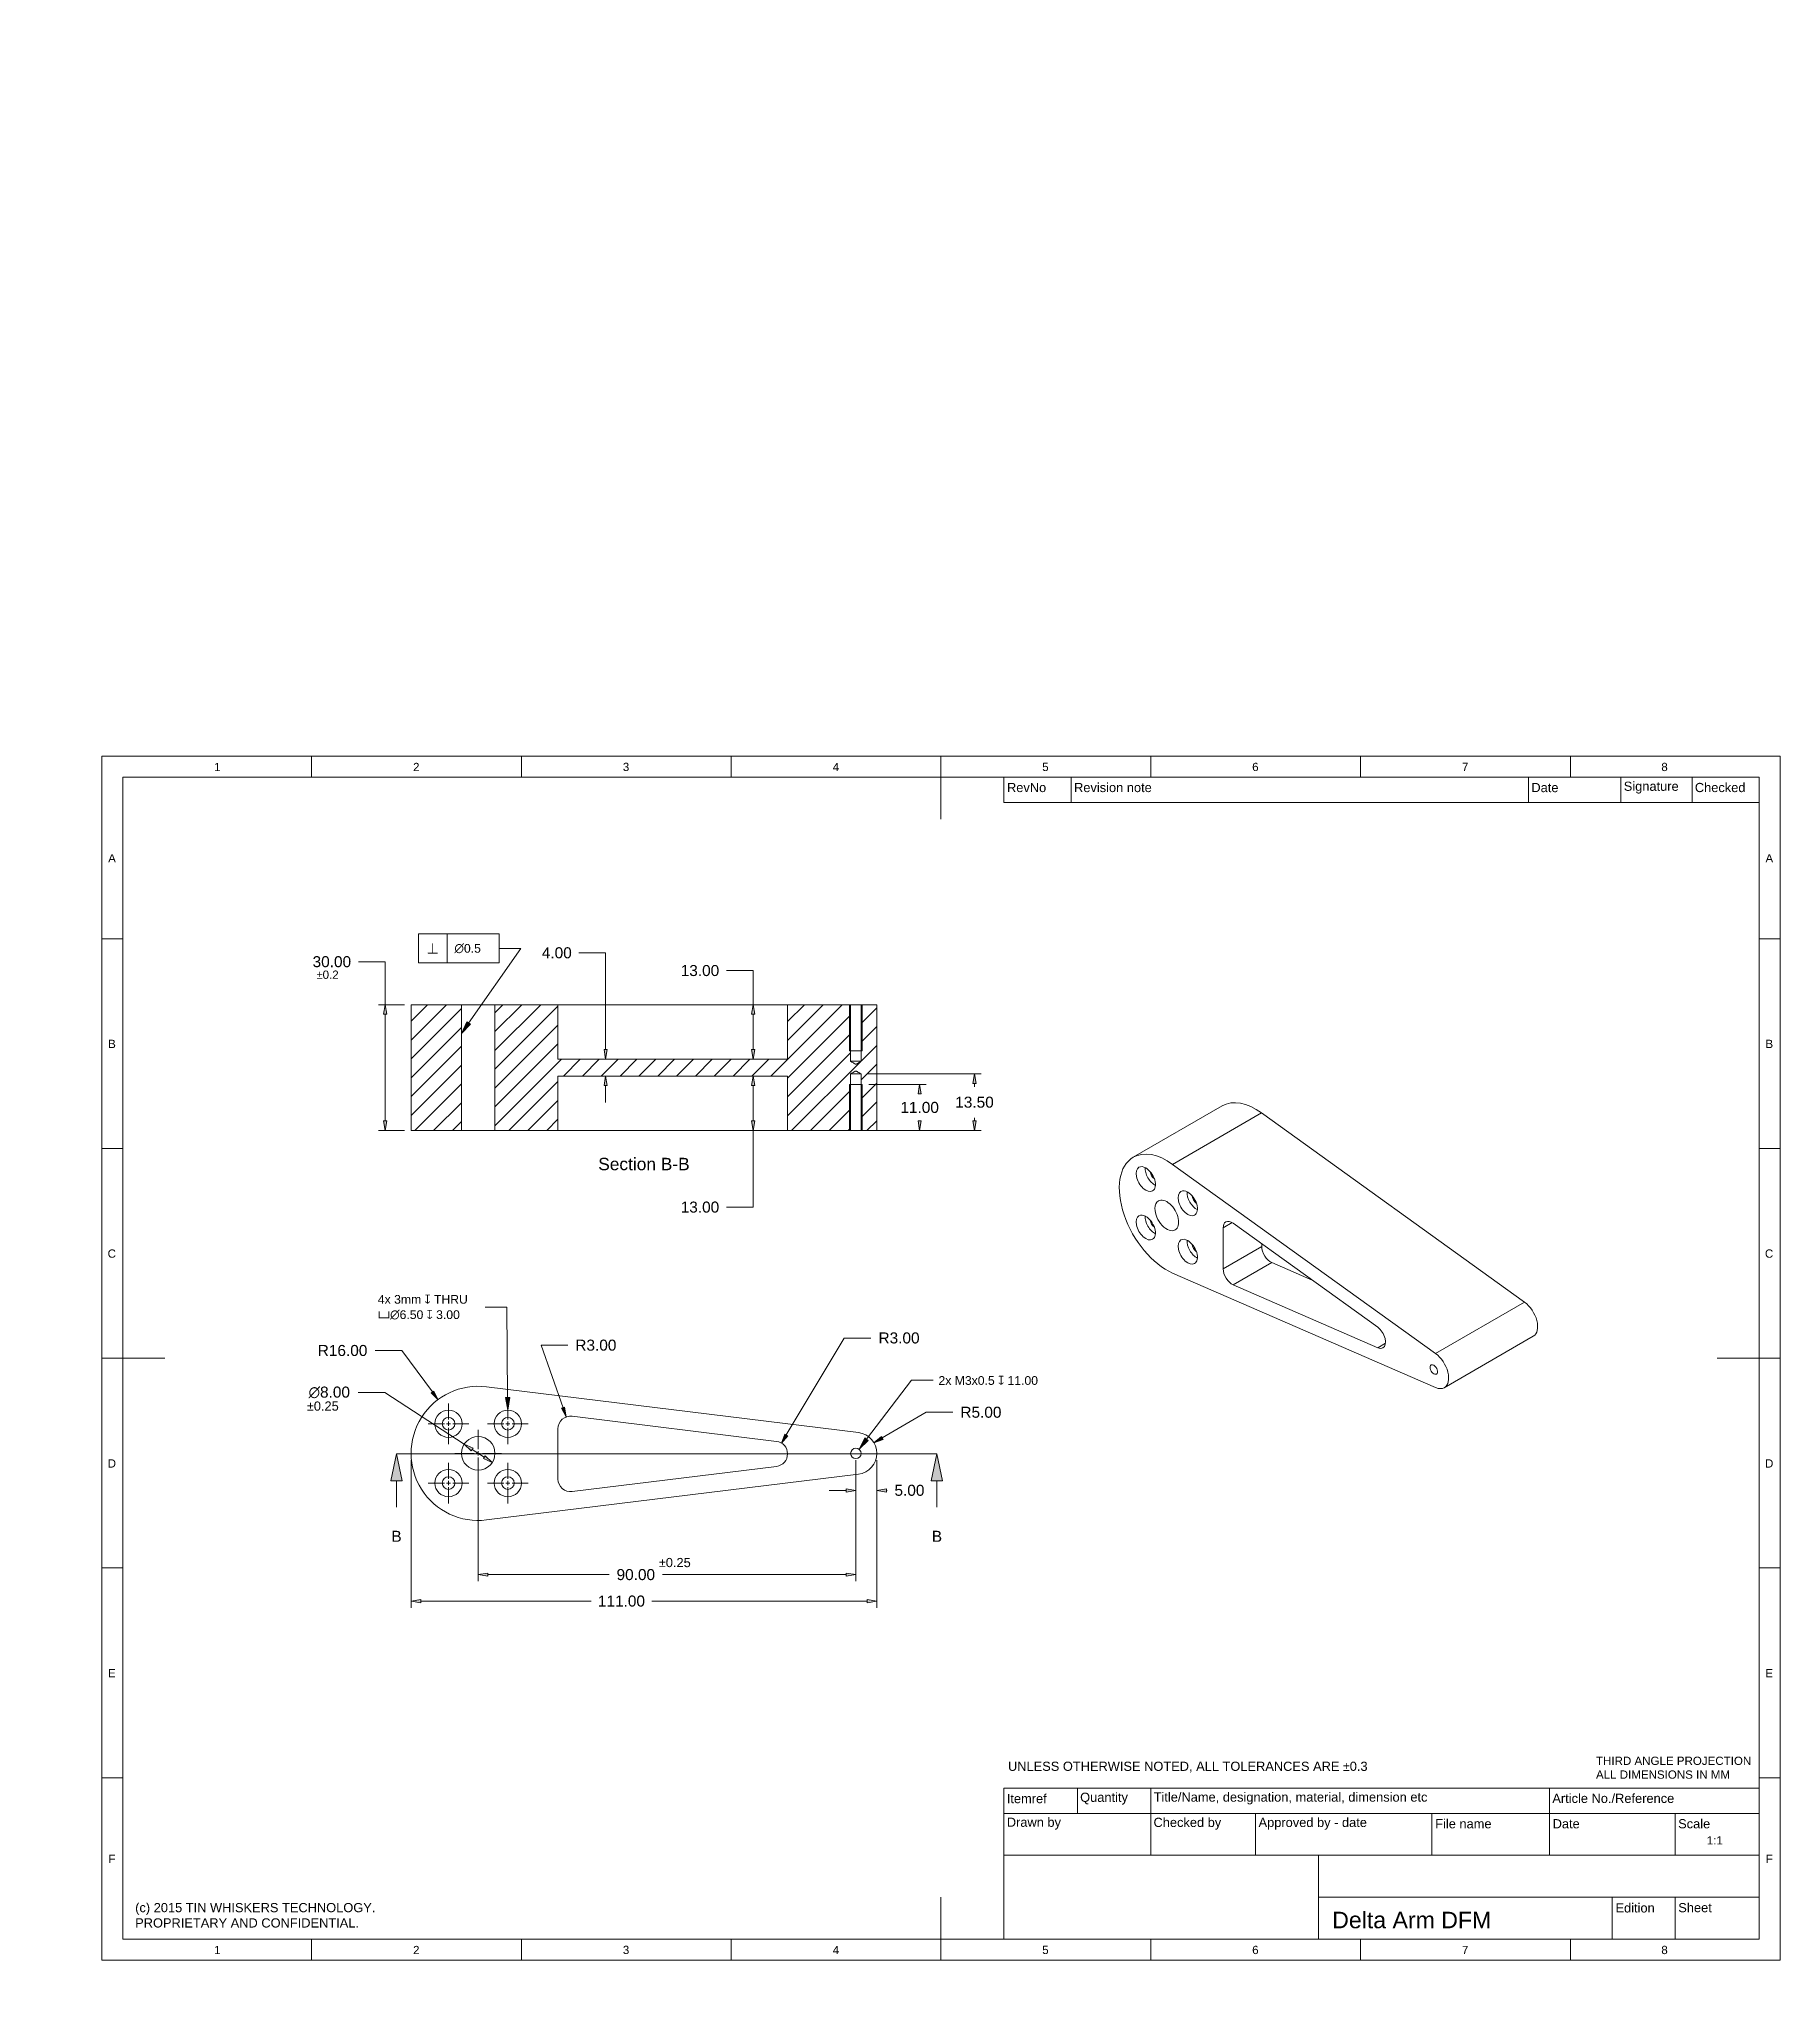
# Model space of a CAD drawing. Header units: millimetres. Extents: x 0 to 415, y 0 to 463.
import ezdxf

# ---------------------------------------------------------------- set-up
doc = ezdxf.new("R2010")
doc.units = ezdxf.units.MM
for name, color, linetype, lineweight in [('CENTER', 204, 'Continuous', 0), ('CONTINUOUS', 7, 'Continuous', 0), ('DIMENSIONS', 8, 'Continuous', 0), ('TANGENT EDGES', 7, 'Continuous', 0), ('VISIBLE', 7, 'Continuous', 0)]:
    doc.layers.add(name, color=color, linetype=linetype, lineweight=lineweight)
doc.dimstyles.new('ISO-25', dxfattribs={"dimtxt": 2.5, "dimasz": 2.5, "dimexe": 1.25, "dimexo": 0.625, "dimtad": 1, "dimtxsty": 'Standard', "dimcen": 2.5, "dimadec": 0, "dimazin": 0, "dimtfac": 1, "dimtmove": 0, "dimatfit": 3, "dimfxl": 1, "dimarcsym": 0})

msp = doc.modelspace()

# ---------------------------------------------------------------- texts
at = {"layer": 'CONTINUOUS'}
for s, insert, char_height, attachment_point in [('{\\fArial|b0|i0|c0|p0;\\C7;Section B-B}{\\fArial|b0|i0|c0|p0;\\C7;}', (144.211, 194.763), 2.9548, 5), ('{\\fAlibre Symbols|b0|i0|c0|p0;\\C7;`}{\\fArial|b0|i0|c0|p0;\\C7;0.25}{\\fArial|b0|i0|c0|p0;\\C7;}', (147.811, 100.883), 2.18874, 1), ('{\\fArial|b0|i0|c0|p0;\\C7;UNLESS OTHERWISE NOTED, ALL TOLERANCES ARE }{\\fAlibre Symbols|b0|i0|c0|p0;\\C7;`}{\\fArial|b0|i0|c0|p0;\\C7;0.3}{\\fArial|b0|i0|c0|p0;\\C7;}', (230.972, 52.317), 2.188737, 1), ('{\\fArial|b0|i0|c0|p0;\\C7;(c) 2015 TIN WHISKERS TECHNOLOGY.  }{\\fArial|b0|i0|c0|p0;\\C7;\\P}{\\fArial|b0|i0|c0|p0;\\C7;PROPRIETARY AND CONFIDENTIAL.  }{\\fArial|b0|i0|c0|p0;\\C7;}', (22.955, 18.626), 2.18874, 1)]:
    msp.add_mtext(s, dxfattribs=dict(at, insert=insert, char_height=char_height, attachment_point=attachment_point))
at = {"layer": 'DIMENSIONS'}
for s, insert, char_height, attachment_point in [('{\\Fgdt;{\\fAlibre Symbols|b0|i0|c0|p0;\\C8;b}{\\fAlibre Symbols|b0|i0|c0|p0;\\C7;}}', (93.882, 246.178), 2.45605, 5), ('{\\fAlibre Symbols|b0|i0|c0|p0;\\C8;n}{\\fArial|b0|i0|c0|p0;\\C8;\\H0.95x;0.5}{\\fMicrosoft Sans Serif|b0|i0|c0|p0;\\C7;\\H0.85x;}', (99.041, 246.178), 2.188737, 4), ('{\\fAlibre Symbols|b0|i0|c0|p0;\\C7;`}{\\fArial|b0|i0|c0|p0;\\C7;0.2}{\\fArial|b0|i0|c0|p0;\\C7;}', (66.184, 240.901), 1.96986, 1), ('{\\fArial|b0|i0|c0|p0;\\C8;4x 3mm }{\\fAlibre Symbols|b0|i0|c0|p0;\\C8;\\H1.052632x;x}{\\fArial|b0|i0|c0|p0;\\C8; THRU}{\\fArial|b0|i0|c0|p0;\\C8;\\P}{\\fAlibre Symbols|b0|i0|c0|p0;\\C8;\\H1.052632x;vn}{\\fArial|b0|i0|c0|p0;\\C8;6.50 }{\\fAlibre Symbols|b0|i0|c0|p0;\\C8;\\H1.052632x;x}{\\fArial|b0|i0|c0|p0;\\C8; 3.00}{\\fMicrosoft Sans Serif|b0|i0|c0|p0;\\C7;\\H0.8947368x;}', (80.793, 160.684), 2.0793, 4), ('{\\fArial|b0|i0|c0|p0;\\C8;2x M3x0.5 }{\\fAlibre Symbols|b0|i0|c0|p0;\\C8;\\H1.052632x;x}{\\fArial|b0|i0|c0|p0;\\C8; 11.00}{\\fMicrosoft Sans Serif|b0|i0|c0|p0;\\C7;\\H0.8947368x;}', (214.41, 143.224), 2.0793, 4), ('{\\fAlibre Symbols|b0|i0|c0|p0;\\C7;`}{\\fArial|b0|i0|c0|p0;\\C7;0.25}{\\fArial|b0|i0|c0|p0;\\C7;}', (63.924, 138.182), 2.18874, 1), ('{\\fArial|b0|i0|c0|p0;\\C8;B}{\\fArial|b0|i0|c0|p0;\\C7;}', (85.248, 106.042), 2.62648, 5), ('{\\fArial|b0|i0|c0|p0;\\C8;B}{\\fArial|b0|i0|c0|p0;\\C7;}', (214.04, 106.042), 2.62648, 5)]:
    msp.add_mtext(s, dxfattribs=dict(at, insert=insert, char_height=char_height, attachment_point=attachment_point))

# ---------------------------------------------------------------- blocks, each defined once
blk = doc.blocks.new('D1')
h = blk.add_hatch(color=8)
h.paths.add_polyline_path([(107, 96.52), (104.71, 96.9), (107, 97.28)], flags=0)
h.paths.add_polyline_path([(192.43, 97.28), (194.71, 96.9), (192.43, 96.52)], flags=0)
at = {"layer": 'DIMENSIONS'}
for p, q in [((104.71, 124.22), (104.71, 95.31)), ((194.71, 124.22), (194.71, 95.31)), ((107, 96.9), (135.92, 96.9)), ((192.43, 96.9), (148.62, 96.9))]:
    blk.add_line(p, q, dxfattribs=at)
for points in [[(104.71, 96.9), (107, 97.28), (107, 96.52), (104.71, 96.9)], [(194.71, 96.9), (192.43, 96.52), (192.43, 97.28), (194.71, 96.9)]]:
    blk.add_lwpolyline(points, dxfattribs=at)
at = {"layer": 'DIMENSIONS', "insert": (142.27, 96.9), "char_height": 2.6265, "attachment_point": 5}
for s in ['{\\fArial|b0|i0|c0|p0;90.00}{\\fArial|b0|i0|c0|p0;}', '{\\fArial|b0|i0|c0|p0;}', '{\\fArial|b0|i0|c0|p0;}']:
    blk.add_mtext(s, dxfattribs=at)
blk = doc.blocks.new('D2')
blk.add_hatch(color=8).paths.add_polyline_path([(94.14, 140.67), (95.2, 138.61), (93.53, 140.21)], flags=0)
at = {"layer": 'DIMENSIONS'}
for p, q in [((80.15, 150.32), (86.5, 150.32)), ((93.84, 140.44), (86.5, 150.32)), ((104.71, 125.81), (104.71, 125.81))]:
    blk.add_line(p, q, dxfattribs=at)
for points in [[(95.2, 138.61), (93.53, 140.21), (94.14, 140.67), (95.2, 138.61)], [(104.71, 125.81), (104.71, 125.81), (104.71, 125.81), (104.71, 125.81), (104.71, 125.81)]]:
    blk.add_lwpolyline(points, dxfattribs=at)
at = {"layer": 'DIMENSIONS', "insert": (72.38, 150.32), "char_height": 2.6265, "attachment_point": 5}
for s in ['{\\fArial|b0|i0|c0|p0;R16.00}{\\fArial|b0|i0|c0|p0;}', '{\\fArial|b0|i0|c0|p0;}', '{\\fArial|b0|i0|c0|p0;}']:
    blk.add_mtext(s, dxfattribs=at)
blk = doc.blocks.new('D3')
h = blk.add_hatch(color=8)
h.paths.add_polyline_path([(202, 116.6), (199.71, 116.99), (202, 117.37)], flags=0)
h.paths.add_polyline_path([(192.43, 117.37), (194.71, 116.99), (192.43, 116.6)], flags=0)
at = {"layer": 'DIMENSIONS'}
for p, q in [((194.71, 124.22), (194.71, 115.4)), ((199.71, 124.22), (199.71, 115.4)), ((192.43, 116.99), (188.36, 116.99)), ((202, 116.99), (202.2, 116.99)), ((202.2, 116.99), (202.2, 116.99))]:
    blk.add_line(p, q, dxfattribs=at)
for points in [[(194.71, 116.99), (192.43, 116.6), (192.43, 117.37), (194.71, 116.99)], [(199.71, 116.99), (202, 117.37), (202, 116.6), (199.71, 116.99)]]:
    blk.add_lwpolyline(points, dxfattribs=at)
at = {"layer": 'DIMENSIONS', "insert": (207.49, 116.99), "char_height": 2.6265, "attachment_point": 5}
for s in ['{\\fArial|b0|i0|c0|p0;5.00}{\\fArial|b0|i0|c0|p0;}', '{\\fArial|b0|i0|c0|p0;}', '{\\fArial|b0|i0|c0|p0;}']:
    blk.add_mtext(s, dxfattribs=at)
blk = doc.blocks.new('D4')
h = blk.add_hatch(color=8)
h.paths.add_polyline_path([(103.07, 126.42), (101.36, 127.99), (103.48, 127.06)], flags=0)
h.paths.add_polyline_path([(106.36, 125.19), (108.06, 123.62), (105.94, 124.55)], flags=0)
at = {"layer": 'DIMENSIONS'}
for p, q in [((76.1, 140.33), (82.45, 140.33)), ((101.36, 127.99), (82.45, 140.33)), ((106.15, 124.87), (103.28, 126.74)), ((104.71, 125.81), (104.71, 125.81))]:
    blk.add_line(p, q, dxfattribs=at)
for points in [[(101.36, 127.99), (103.48, 127.06), (103.07, 126.42), (101.36, 127.99)], [(104.71, 125.81), (104.71, 125.81), (104.71, 125.81), (104.71, 125.81), (104.71, 125.81)], [(108.06, 123.62), (105.94, 124.55), (106.36, 125.19), (108.06, 123.62)]]:
    blk.add_lwpolyline(points, dxfattribs=at)
at = {"layer": 'DIMENSIONS', "insert": (69.22, 140.33), "char_height": 2.6265, "attachment_point": 5}
for s in ['{\\fAlibre Symbols|b0|i0|c0|p0;n}{\\fArial|b0|i0|c0|p0;8.00}{\\fArial|b0|i0|c0|p0;}', '{\\fArial|b0|i0|c0|p0;}', '{\\fArial|b0|i0|c0|p0;}']:
    blk.add_mtext(s, dxfattribs=at)
blk = doc.blocks.new('D5')
blk.add_hatch(color=8).paths.add_polyline_path([(125.31, 136.8), (125.71, 134.52), (124.6, 136.55)], flags=0)
at = {"layer": 'DIMENSIONS'}
for p, q in [((126.05, 151.59), (119.7, 151.59)), ((124.96, 136.67), (119.7, 151.59)), ((104.71, 125.81), (104.71, 125.81))]:
    blk.add_line(p, q, dxfattribs=at)
for points in [[(125.71, 134.52), (124.6, 136.55), (125.31, 136.8), (125.71, 134.52)], [(104.71, 125.81), (104.71, 125.81), (104.71, 125.81), (104.71, 125.81), (104.71, 125.81)]]:
    blk.add_lwpolyline(points, dxfattribs=at)
at = {"layer": 'DIMENSIONS', "insert": (132.75, 151.59), "char_height": 2.6265, "attachment_point": 5}
for s in ['{\\fArial|b0|i0|c0|p0;R3.00}{\\fArial|b0|i0|c0|p0;}', '{\\fArial|b0|i0|c0|p0;}', '{\\fArial|b0|i0|c0|p0;}']:
    blk.add_mtext(s, dxfattribs=at)
blk = doc.blocks.new('D6')
blk.add_hatch(color=8).paths.add_polyline_path([(178.47, 130.03), (176.97, 128.26), (177.82, 130.42)], flags=0)
at = {"layer": 'DIMENSIONS'}
for p, q in [((178.14, 130.22), (191.95, 153.31)), ((198.3, 153.31), (191.95, 153.31)), ((104.71, 125.81), (104.71, 125.81))]:
    blk.add_line(p, q, dxfattribs=at)
for points in [[(176.97, 128.26), (177.82, 130.42), (178.47, 130.03), (176.97, 128.26)], [(104.71, 125.81), (104.71, 125.81), (104.71, 125.81), (104.71, 125.81), (104.71, 125.81)]]:
    blk.add_lwpolyline(points, dxfattribs=at)
at = {"layer": 'DIMENSIONS', "insert": (205.01, 153.31), "char_height": 2.6265, "attachment_point": 5}
for s in ['{\\fArial|b0|i0|c0|p0;R3.00}{\\fArial|b0|i0|c0|p0;}', '{\\fArial|b0|i0|c0|p0;}', '{\\fArial|b0|i0|c0|p0;}']:
    blk.add_mtext(s, dxfattribs=at)
blk = doc.blocks.new('D7')
h = blk.add_hatch(color=8)
h.paths.add_polyline_path([(91, 90.21), (88.71, 90.59), (91, 90.97)], flags=0)
h.paths.add_polyline_path([(197.43, 90.97), (199.71, 90.59), (197.43, 90.21)], flags=0)
at = {"layer": 'DIMENSIONS'}
for p, q in [((88.71, 124.22), (88.71, 89)), ((199.71, 124.22), (199.71, 89)), ((91, 90.59), (131.62, 90.59)), ((197.43, 90.59), (146.08, 90.59))]:
    blk.add_line(p, q, dxfattribs=at)
for points in [[(88.71, 90.59), (91, 90.97), (91, 90.21), (88.71, 90.59)], [(199.71, 90.59), (197.43, 90.21), (197.43, 90.97), (199.71, 90.59)]]:
    blk.add_lwpolyline(points, dxfattribs=at)
at = {"layer": 'DIMENSIONS', "insert": (138.85, 90.59), "char_height": 2.6265, "attachment_point": 5}
for s in ['{\\fArial|b0|i0|c0|p0;111.00}{\\fArial|b0|i0|c0|p0;}', '{\\fArial|b0|i0|c0|p0;}', '{\\fArial|b0|i0|c0|p0;}']:
    blk.add_mtext(s, dxfattribs=at)
blk = doc.blocks.new('D8')
blk.add_hatch(color=8).paths.add_polyline_path([(201.19, 129.15), (199.02, 128.33), (200.81, 129.81)], flags=0)
at = {"layer": 'DIMENSIONS'}
for p, q in [((201, 129.48), (211.47, 135.6)), ((217.82, 135.6), (211.47, 135.6)), ((104.71, 125.81), (104.71, 125.81))]:
    blk.add_line(p, q, dxfattribs=at)
for points in [[(199.02, 128.33), (200.81, 129.81), (201.19, 129.15), (199.02, 128.33)], [(104.71, 125.81), (104.71, 125.81), (104.71, 125.81), (104.71, 125.81), (104.71, 125.81)]]:
    blk.add_lwpolyline(points, dxfattribs=at)
at = {"layer": 'DIMENSIONS', "insert": (224.52, 135.6), "char_height": 2.6265, "attachment_point": 5}
for s in ['{\\fArial|b0|i0|c0|p0;R5.00}{\\fArial|b0|i0|c0|p0;}', '{\\fArial|b0|i0|c0|p0;}', '{\\fArial|b0|i0|c0|p0;}']:
    blk.add_mtext(s, dxfattribs=at)
blk = doc.blocks.new('D9')
h = blk.add_hatch(color=8)
h.paths.add_polyline_path([(82.91, 205.05), (82.53, 202.76), (82.15, 205.05)], flags=0)
h.paths.add_polyline_path([(82.15, 230.48), (82.53, 232.76), (82.91, 230.48)], flags=0)
at = {"layer": 'DIMENSIONS'}
for p, q in [((82.53, 243), (76.18, 243)), ((82.53, 232.76), (82.53, 243)), ((87.12, 232.76), (80.94, 232.76)), ((82.53, 205.05), (82.53, 230.48)), ((87.12, 202.76), (80.94, 202.76))]:
    blk.add_line(p, q, dxfattribs=at)
for points in [[(82.53, 232.76), (82.91, 230.48), (82.15, 230.48), (82.53, 232.76)], [(82.53, 202.76), (82.15, 205.05), (82.91, 205.05), (82.53, 202.76)]]:
    blk.add_lwpolyline(points, dxfattribs=at)
at = {"layer": 'DIMENSIONS', "insert": (69.83, 243), "char_height": 2.6265, "attachment_point": 5}
for s in ['{\\fArial|b0|i0|c0|p0;30.00}{\\fArial|b0|i0|c0|p0;}', '{\\fArial|b0|i0|c0|p0;}', '{\\fArial|b0|i0|c0|p0;}']:
    blk.add_mtext(s, dxfattribs=at)
blk = doc.blocks.new('D10')
h = blk.add_hatch(color=8)
h.paths.add_polyline_path([(169.88, 230.48), (170.26, 232.76), (170.64, 230.48)], flags=0)
h.paths.add_polyline_path([(170.64, 222.05), (170.26, 219.76), (169.88, 222.05)], flags=0)
at = {"layer": 'DIMENSIONS'}
for p, q in [((170.26, 240.89), (163.91, 240.89)), ((170.26, 232.76), (170.26, 240.89)), ((174.21, 232.76), (168.67, 232.76)), ((170.26, 222.05), (170.26, 230.48)), ((176.85, 219.76), (168.67, 219.76))]:
    blk.add_line(p, q, dxfattribs=at)
for points in [[(170.26, 232.76), (170.64, 230.48), (169.88, 230.48), (170.26, 232.76)], [(170.26, 219.76), (169.88, 222.05), (170.64, 222.05), (170.26, 219.76)]]:
    blk.add_lwpolyline(points, dxfattribs=at)
at = {"layer": 'DIMENSIONS', "insert": (157.56, 240.89), "char_height": 2.6265, "attachment_point": 5}
for s in ['{\\fArial|b0|i0|c0|p0;13.00}{\\fArial|b0|i0|c0|p0;}', '{\\fArial|b0|i0|c0|p0;}', '{\\fArial|b0|i0|c0|p0;}']:
    blk.add_mtext(s, dxfattribs=at)
blk = doc.blocks.new('D11')
h = blk.add_hatch(color=8)
h.paths.add_polyline_path([(135.46, 222.05), (135.08, 219.76), (134.7, 222.05)], flags=0)
h.paths.add_polyline_path([(134.7, 213.48), (135.08, 215.76), (135.46, 213.48)], flags=0)
at = {"layer": 'DIMENSIONS'}
for p, q in [((135.08, 245.12), (128.73, 245.12)), ((135.08, 222.05), (135.08, 245.12)), ((125.3, 219.76), (136.67, 219.76)), ((125.3, 215.76), (136.67, 215.76)), ((135.08, 213.48), (135.08, 209.41))]:
    blk.add_line(p, q, dxfattribs=at)
for points in [[(135.08, 219.76), (134.7, 222.05), (135.46, 222.05), (135.08, 219.76)], [(135.08, 215.76), (135.46, 213.48), (134.7, 213.48), (135.08, 215.76)]]:
    blk.add_lwpolyline(points, dxfattribs=at)
at = {"layer": 'DIMENSIONS', "insert": (123.44, 245.12), "char_height": 2.6265, "attachment_point": 5}
for s in ['{\\fArial|b0|i0|c0|p0;4.00}{\\fArial|b0|i0|c0|p0;}', '{\\fArial|b0|i0|c0|p0;}', '{\\fArial|b0|i0|c0|p0;}']:
    blk.add_mtext(s, dxfattribs=at)
blk = doc.blocks.new('D12')
h = blk.add_hatch(color=8)
h.paths.add_polyline_path([(170.64, 205.05), (170.26, 202.76), (169.88, 205.05)], flags=0)
h.paths.add_polyline_path([(169.88, 213.48), (170.26, 215.76), (170.64, 213.48)], flags=0)
at = {"layer": 'DIMENSIONS'}
for p, q in [((176.85, 215.76), (168.67, 215.76)), ((170.26, 213.48), (170.26, 205.05)), ((174.21, 202.76), (168.67, 202.76)), ((170.26, 202.76), (170.26, 184.5)), ((170.26, 184.5), (163.91, 184.5))]:
    blk.add_line(p, q, dxfattribs=at)
for points in [[(170.26, 215.76), (170.64, 213.48), (169.88, 213.48), (170.26, 215.76)], [(170.26, 202.76), (169.88, 205.05), (170.64, 205.05), (170.26, 202.76)]]:
    blk.add_lwpolyline(points, dxfattribs=at)
at = {"layer": 'DIMENSIONS', "insert": (157.56, 184.5), "char_height": 2.6265, "attachment_point": 5}
for s in ['{\\fArial|b0|i0|c0|p0;13.00}{\\fArial|b0|i0|c0|p0;}', '{\\fArial|b0|i0|c0|p0;}', '{\\fArial|b0|i0|c0|p0;}']:
    blk.add_mtext(s, dxfattribs=at)
blk = doc.blocks.new('D13')
h = blk.add_hatch(color=8)
h.paths.add_polyline_path([(209.54, 211.48), (209.92, 213.76), (210.3, 211.48)], flags=0)
h.paths.add_polyline_path([(210.3, 205.05), (209.92, 202.76), (209.54, 205.05)], flags=0)
at = {"layer": 'DIMENSIONS'}
for p, q in [((197.8, 213.76), (211.51, 213.76)), ((209.92, 211.48), (209.92, 211.48)), ((209.92, 205.05), (209.92, 205.05)), ((197.54, 202.76), (211.51, 202.76))]:
    blk.add_line(p, q, dxfattribs=at)
for points in [[(209.92, 213.76), (210.3, 211.48), (209.54, 211.48), (209.92, 213.76)], [(209.92, 202.76), (209.54, 205.05), (210.3, 205.05), (209.92, 202.76)]]:
    blk.add_lwpolyline(points, dxfattribs=at)
at = {"layer": 'DIMENSIONS', "insert": (209.92, 208.26), "char_height": 2.6265, "attachment_point": 5}
for s in ['{\\fArial|b0|i0|c0|p0;11.00}{\\fArial|b0|i0|c0|p0;}', '{\\fArial|b0|i0|c0|p0;}', '{\\fArial|b0|i0|c0|p0;}']:
    blk.add_mtext(s, dxfattribs=at)
blk = doc.blocks.new('D14')
h = blk.add_hatch(color=8)
h.paths.add_polyline_path([(223.37, 205.05), (222.99, 202.76), (222.61, 205.05)], flags=0)
h.paths.add_polyline_path([(222.61, 213.98), (222.99, 216.26), (223.37, 213.98)], flags=0)
at = {"layer": 'DIMENSIONS'}
for p, q in [((197.54, 216.26), (224.58, 216.26)), ((222.99, 213.98), (222.99, 213.22)), ((222.99, 205.05), (222.99, 205.81)), ((195.05, 202.76), (224.58, 202.76))]:
    blk.add_line(p, q, dxfattribs=at)
for points in [[(222.99, 216.26), (223.37, 213.98), (222.61, 213.98), (222.99, 216.26)], [(222.99, 202.76), (222.61, 205.05), (223.37, 205.05), (222.99, 202.76)]]:
    blk.add_lwpolyline(points, dxfattribs=at)
at = {"layer": 'DIMENSIONS', "insert": (222.99, 209.51), "char_height": 2.6265, "attachment_point": 5}
for s in ['{\\fArial|b0|i0|c0|p0;13.50}{\\fArial|b0|i0|c0|p0;}', '{\\fArial|b0|i0|c0|p0;}', '{\\fArial|b0|i0|c0|p0;}']:
    blk.add_mtext(s, dxfattribs=at)
blk = doc.blocks.new('BLOCK1')
at = {"layer": 'CONTINUOUS'}
for p, q in [((15, 5), (15, 292)), ((15, 292), (415, 292)), ((65, 292), (65, 287)), ((115, 292), (115, 287)), ((165, 292), (165, 287)), ((215, 292), (215, 277)), ((265, 292), (265, 287)), ((315, 292), (315, 287)), ((365, 292), (365, 287)), ((415, 292), (415, 5)), ((20, 10), (20, 287)), ((20, 287), (410, 287)), ((230, 281), (230, 287)), ((246, 281), (246, 287)), ((355, 287), (355, 281)), ((377, 281), (377, 287)), ((394, 281), (394, 287)), ((410, 287), (410, 10)), ((230, 281), (410, 281)), ((15, 248.5), (20, 248.5)), ((415, 248.5), (410, 248.5)), ((15, 198.5), (20, 198.5)), ((415, 198.5), (410, 198.5)), ((15, 148.5), (30, 148.5)), ((415, 148.5), (400, 148.5)), ((15, 98.5), (20, 98.5)), ((415, 98.5), (410, 98.5)), ((15, 48.5), (20, 48.5)), ((415, 48.5), (410, 48.5)), ((230, 10), (230, 46)), ((230, 46), (410, 46)), ((247.5, 40), (247.5, 46)), ((265, 30), (265, 46)), ((360, 30), (360, 46)), ((230, 40), (410, 40)), ((290, 30), (290, 40)), ((332, 30), (332, 40)), ((390, 30), (390, 40)), ((230, 30), (410, 30)), ((305, 10), (305, 30)), ((215, 5), (215, 20)), ((305, 20), (410, 20)), ((375, 10), (375, 20)), ((390, 10), (390, 20)), ((410, 10), (20, 10)), ((65, 5), (65, 10)), ((115, 5), (115, 10)), ((165, 5), (165, 10)), ((265, 5), (265, 10)), ((315, 5), (315, 10)), ((365, 5), (365, 10)), ((415, 5), (15, 5))]:
    blk.add_line(p, q, dxfattribs=at)
at = {"layer": 'CONTINUOUS', "attachment_point": 4}
for s, insert, char_height in [('{\\fArial|b0|i0|c0|p0;\\C7;1}{\\fArial|b0|i0|c0|p0;\\C7;\\H1.111111x;}', (41.78, 289.43), 1.9699), ('{\\fArial|b0|i0|c0|p0;\\C7;2}{\\fArial|b0|i0|c0|p0;\\C7;\\H1.111111x;}', (89.19, 289.42), 1.9699), ('{\\fArial|b0|i0|c0|p0;\\C7;3}{\\fArial|b0|i0|c0|p0;\\C7;\\H1.111111x;}', (139.18, 289.44), 1.9699), ('{\\fArial|b0|i0|c0|p0;\\C7;4}{\\fArial|b0|i0|c0|p0;\\C7;\\H1.111111x;}', (189.21, 289.43), 1.9699), ('{\\fArial|b0|i0|c0|p0;\\C7;4}{\\fArial|b0|i0|c0|p0;\\C7;\\H1.111111x;}', (189.21, 289.43), 1.9699), ('{\\fArial|b0|i0|c0|p0;\\C7;5}{\\fArial|b0|i0|c0|p0;\\C7;\\H1.111111x;}', (239.13, 289.43), 1.9699), ('{\\fArial|b0|i0|c0|p0;\\C7;5}{\\fArial|b0|i0|c0|p0;\\C7;\\H1.111111x;}', (239.13, 289.43), 1.9699), ('{\\fArial|b0|i0|c0|p0;\\C7;6}{\\fArial|b0|i0|c0|p0;\\C7;\\H1.111111x;}', (289.17, 289.43), 1.9699), ('{\\fArial|b0|i0|c0|p0;\\C7;6}{\\fArial|b0|i0|c0|p0;\\C7;\\H1.111111x;}', (289.17, 289.43), 1.9699), ('{\\fArial|b0|i0|c0|p0;\\C7;7}{\\fArial|b0|i0|c0|p0;\\C7;\\H1.111111x;}', (339.17, 289.44), 1.9699), ('{\\fArial|b0|i0|c0|p0;\\C7;7}{\\fArial|b0|i0|c0|p0;\\C7;\\H1.111111x;}', (339.17, 289.44), 1.9699), ('{\\fArial|b0|i0|c0|p0;\\C7;8}{\\fArial|b0|i0|c0|p0;\\C7;\\H1.111111x;}', (386.68, 289.42), 1.9699), ('{\\fArial|b0|i0|c0|p0;\\C7;8}{\\fArial|b0|i0|c0|p0;\\C7;\\H1.111111x;}', (386.68, 289.42), 1.9699), ('{\\fArial|b0|i0|c0|p0;\\C7;RevNo}{\\fArial|b0|i0|c0|p0;\\C7;}', (230.74, 284.52), 2.1887), ('{\\fArial|b0|i0|c0|p0;\\C7;Revision note}{\\fArial|b0|i0|c0|p0;\\C7;}', (246.72, 284.52), 2.1887), ('{\\fArial|b0|i0|c0|p0;\\C7;Date}{\\fArial|b0|i0|c0|p0;\\C7;}', (355.71, 284.51), 2.1887), ('{\\fArial|b0|i0|c0|p0;\\C7;Signature}{\\fArial|b0|i0|c0|p0;\\C7;}', (377.73, 284.51), 2.1887), ('{\\fArial|b0|i0|c0|p0;\\C7;Checked}{\\fArial|b0|i0|c0|p0;\\C7;}', (394.67, 284.52), 2.1887), ('{\\fArial|b0|i0|c0|p0;\\C7;A}{\\fArial|b0|i0|c0|p0;\\C7;\\H1.111111x;}', (16.52, 267.66), 1.9699), ('{\\fArial|b0|i0|c0|p0;\\C7;A}{\\fArial|b0|i0|c0|p0;\\C7;\\H1.111111x;}', (411.5, 267.66), 1.9699), ('{\\fArial|b0|i0|c0|p0;\\C7;B}{\\fArial|b0|i0|c0|p0;\\C7;\\H1.111111x;}', (16.51, 223.42), 1.9699), ('{\\fArial|b0|i0|c0|p0;\\C7;B}{\\fArial|b0|i0|c0|p0;\\C7;\\H1.111111x;}', (411.5, 223.42), 1.9699), ('{\\fArial|b0|i0|c0|p0;\\C7;C}{\\fArial|b0|i0|c0|p0;\\C7;\\H1.111111x;}', (16.39, 173.42), 1.9699), ('{\\fArial|b0|i0|c0|p0;\\C7;C}{\\fArial|b0|i0|c0|p0;\\C7;\\H1.111111x;}', (411.37, 173.42), 1.9699), ('{\\fArial|b0|i0|c0|p0;\\C7;D}{\\fArial|b0|i0|c0|p0;\\C7;\\H1.111111x;}', (16.41, 123.41), 1.9699), ('{\\fArial|b0|i0|c0|p0;\\C7;D}{\\fArial|b0|i0|c0|p0;\\C7;\\H1.111111x;}', (411.4, 123.41), 1.9699), ('{\\fArial|b0|i0|c0|p0;\\C7;E}{\\fArial|b0|i0|c0|p0;\\C7;\\H1.111111x;}', (16.47, 73.42), 1.9699), ('{\\fArial|b0|i0|c0|p0;\\C7;E}{\\fArial|b0|i0|c0|p0;\\C7;\\H1.111111x;}', (411.45, 73.41), 1.9699), ('{\\fArial|b0|i0|c0|p0;\\C7;Itemref}{\\fArial|b0|i0|c0|p0;\\C7;}', (230.69, 43.5), 2.1887), ('{\\fArial|b0|i0|c0|p0;\\C7;Quantity}{\\fArial|b0|i0|c0|p0;\\C7;}', (248.17, 43.5), 2.1887), ('{\\fArial|b0|i0|c0|p0;\\C7;Title/Name, designation, material, dimension etc}{\\fArial|b0|i0|c0|p0;\\C7;}', (265.69, 43.55), 2.1887), ('{\\fArial|b0|i0|c0|p0;\\C7;Article No./Reference}{\\fArial|b0|i0|c0|p0;\\C7;}', (360.71, 43.56), 2.1887), ('{\\fArial|b0|i0|c0|p0;\\C7;Drawn by}{\\fArial|b0|i0|c0|p0;\\C7;}', (230.69, 37.56), 2.1887), ('{\\fArial|b0|i0|c0|p0;\\C7;Checked by}{\\fArial|b0|i0|c0|p0;\\C7;}', (265.65, 37.52), 2.1887), ('{\\fArial|b0|i0|c0|p0;\\C7;Approved by - date}{\\fArial|b0|i0|c0|p0;\\C7;}', (290.69, 37.51), 2.1887), ('{\\fArial|b0|i0|c0|p0;\\C7;File name}{\\fArial|b0|i0|c0|p0;\\C7;}', (332.79, 37.51), 2.1887), ('{\\fArial|b0|i0|c0|p0;\\C7;Date}{\\fArial|b0|i0|c0|p0;\\C7;}', (360.78, 37.51), 2.1887), ('{\\fArial|b0|i0|c0|p0;\\C7;Scale}{\\fArial|b0|i0|c0|p0;\\C7;}', (390.69, 37.51), 2.1887), ('{\\fArial|b0|i0|c0|p0;\\C7;}', (230.69, 33.18), 1.9699), ('{\\fArial|b0|i0|c0|p0;\\C7;}', (360.7, 32.96), 1.9699), ('{\\fArial|b0|i0|c0|p0;\\C7;F}{\\fArial|b0|i0|c0|p0;\\C7;\\H1.111111x;}', (16.58, 29.14), 1.9699), ('{\\fArial|b0|i0|c0|p0;\\C7;F}{\\fArial|b0|i0|c0|p0;\\C7;\\H1.111111x;}', (411.56, 29.14), 1.9699), ('{\\fArial|b0|i0|c0|p0;\\C7;Edition}{\\fArial|b0|i0|c0|p0;\\C7;}', (375.76, 17.45), 2.1887), ('{\\fArial|b0|i0|c0|p0;\\C7;Sheet}{\\fArial|b0|i0|c0|p0;\\C7;}', (390.72, 17.51), 2.1887), ('{\\fArial|b0|i0|c0|p0;\\C7;}', (305.71, 17.65), 1.9699), ('{\\fArial|b0|i0|c0|p0;\\C7;1}{\\fArial|b0|i0|c0|p0;\\C7;\\H1.111111x;}', (41.78, 7.42), 1.9699), ('{\\fArial|b0|i0|c0|p0;\\C7;2}{\\fArial|b0|i0|c0|p0;\\C7;\\H1.111111x;}', (89.19, 7.42), 1.9699), ('{\\fArial|b0|i0|c0|p0;\\C7;3}{\\fArial|b0|i0|c0|p0;\\C7;\\H1.111111x;}', (139.18, 7.44), 1.9699), ('{\\fArial|b0|i0|c0|p0;\\C7;4}{\\fArial|b0|i0|c0|p0;\\C7;\\H1.111111x;}', (189.21, 7.43), 1.9699), ('{\\fArial|b0|i0|c0|p0;\\C7;5}{\\fArial|b0|i0|c0|p0;\\C7;\\H1.111111x;}', (239.13, 7.43), 1.9699), ('{\\fArial|b0|i0|c0|p0;\\C7;6}{\\fArial|b0|i0|c0|p0;\\C7;\\H1.111111x;}', (289.17, 7.43), 1.9699), ('{\\fArial|b0|i0|c0|p0;\\C7;7}{\\fArial|b0|i0|c0|p0;\\C7;\\H1.111111x;}', (339.17, 7.43), 1.9699), ('{\\fArial|b0|i0|c0|p0;\\C7;8}{\\fArial|b0|i0|c0|p0;\\C7;\\H1.111111x;}', (386.68, 7.42), 1.9699)]:
    blk.add_mtext(s, dxfattribs=dict(at, insert=insert, char_height=char_height))
blk = doc.blocks.new('BLOCK0')
at = {"layer": 'CONTINUOUS'}
blk.add_blockref('BLOCK1', (0, 0), dxfattribs=at)
at = {"layer": 'CONTINUOUS', "attachment_point": 4}
for s, insert, char_height in [('{\\fArial|b0|i0|c0|p0;\\C7;THIRD ANGLE PROJECTION}{\\fArial|b0|i0|c0|p0;\\C7;\\PALL DIMENSIONS IN MM}{\\fArial|b0|i0|c0|p0;\\C7;}', (371.11, 50.87), 1.9699), ('{\\fArial|b0|i0|c0|p0;\\C7;1:1}{\\fArial|b0|i0|c0|p0;\\C7;}', (397.5, 33.56), 1.9699), ('{\\fArial|b0|i0|c0|p0;\\C7;}', (308.94, 24.75), 1.9699), ('{\\fArial|b0|i0|c0|p0;\\C7;Delta Arm DFM}{\\fArial|b0|i0|c0|p0;\\C7;}', (308.24, 14.55), 3.9397), ('{\\fArial|b0|i0|c0|p0;\\C7;}', (377.72, 12.76), 1.9699)]:
    blk.add_mtext(s, dxfattribs=dict(at, insert=insert, char_height=char_height))

# ---------------------------------------------------------------- dimensions: what is measured, and where the dimension line sits
at = {"layer": 'DIMENSIONS'}
for p1, p2, angle, picture, middle, turn in [((123.711, 219.763), (123.711, 215.763), 270, 'D11', (228.153, 462.997), 270), ((88.711, 202.763), (88.711, 232.763), 90, 'D9', (174.543, 460.88), 90), ((175.801, 232.763), (178.434, 219.763), 90, 'D10', (262.274, 458.763), 90), ((193.467, 202.763), (195.956, 216.263), 90, 'D14', (327.703, 427.39), 90), ((196.211, 213.763), (195.956, 202.763), 270, 'D13', (314.633, 426.14), 270), ((175.801, 202.763), (178.434, 215.763), 270, 'D12', (262.274, 402.378), 270), ((104.711, 125.808), (194.711, 125.808), 180, 'D1', (246.985, 222.707), 180)]:
    dim = msp.add_linear_dim(base=(0, 0), p1=p1, p2=p2, angle=angle, dimstyle='ISO-25', override={"dimtxt": 3.332739, "dimtad": 0, "dimdec": 2, "dimzin": 0, "dimse1": 0, "dimse2": 0, "dimsd1": 0, "dimsd2": 0, "dimadec": 2, "dimazin": 0, "dimtol": 0, "dimlim": 0, "dimtp": 0, "dimtm": 0, "dimtdec": 2}, dxfattribs=at)
    dim.commit()
    dim.dimension.update_dxf_attribs({"geometry": picture, "text_midpoint": middle, "text_rotation": turn})
for center, mpoint, picture, middle in [((175.434, 125.694), (172.437, 125.829), 'D6', (309.719, 279.122)), ((104.711, 125.808), (120.699, 126.45), 'D2', (177.096, 276.129)), ((126.711, 131.694), (123.713, 131.787), 'D5', (237.461, 277.394)), ((194.711, 125.808), (189.712, 125.888), 'D8', (329.235, 261.409))]:
    dim = msp.add_radius_dim(center=center, mpoint=mpoint, dimstyle='ISO-25', override={"dimtxt": 3.332739, "dimtad": 0, "dimdec": 2, "dimzin": 0, "dimse1": 0, "dimse2": 0, "dimsd1": 0, "dimsd2": 0, "dimadec": 2, "dimazin": 0, "dimtol": 0, "dimlim": 0, "dimtp": 0, "dimtm": 0, "dimtdec": 2}, dxfattribs=at)
    dim.commit()
    dim.dimension.update_dxf_attribs({"geometry": picture, "text_midpoint": middle})
dim = msp.add_diameter_dim_2p(p1=(100.713, 125.712), p2=(108.71, 125.903), dimstyle='ISO-25', override={"dimtxt": 3.332739, "dimtad": 0, "dimdec": 2, "dimzin": 0, "dimse1": 0, "dimse2": 0, "dimsd1": 0, "dimsd2": 0, "dimadec": 2, "dimazin": 0, "dimtol": 0, "dimlim": 0, "dimtp": 0, "dimtm": 0, "dimtdec": 2}, dxfattribs=at)
dim.commit()
dim.dimension.update_dxf_attribs({"geometry": 'D4', "text_midpoint": (173.927, 266.135)})
for p1, p2, picture, middle in [((199.711, 125.808), (194.711, 125.808), 'D3', (312.205, 242.793)), ((88.711, 125.808), (199.711, 125.808), 'D7', (243.561, 216.395))]:
    dim = msp.add_linear_dim(base=(0, 0), p1=p1, p2=p2, dimstyle='ISO-25', override={"dimtxt": 3.332739, "dimtad": 0, "dimdec": 2, "dimzin": 0, "dimse1": 0, "dimse2": 0, "dimsd1": 0, "dimsd2": 0, "dimadec": 2, "dimazin": 0, "dimtol": 0, "dimlim": 0, "dimtp": 0, "dimtm": 0, "dimtdec": 2}, dxfattribs=at)
    dim.commit()
    dim.dimension.update_dxf_attribs({"geometry": picture, "text_midpoint": middle})

# ---------------------------------------------------------------- hatches: boundary and pattern name
h = msp.add_hatch()
h.set_pattern_fill('ANSI31', style=0)
h.set_pattern_definition([(45, (104.7114, 217.8773), (-2.24506, 2.24506), [])])
h.paths.add_polyline_path([(100.713, 202.763), (100.713, 232.763), (88.712, 232.763), (88.712, 202.763)], flags=0)
edge = h.paths.add_edge_path(flags=0)
edge.add_line((108.71, 232.763), (108.71, 202.763))
edge.add_line((108.71, 202.763), (123.711, 202.763))
edge.add_line((123.711, 202.763), (123.711, 215.763))
edge.add_line((123.711, 215.763), (178.434, 215.763))
edge.add_line((178.434, 215.763), (178.434, 202.763))
edge.add_line((178.434, 202.763), (193.467, 202.763))
edge.add_line((193.467, 202.763), (193.467, 216.263))
edge.add_spline(control_points=[(193.467, 216.263), (193.965, 216.561), (194.373, 216.801), (194.606, 216.928), (194.735, 216.955), (194.903, 216.885), (195.334, 216.636), (195.956, 216.263)], knot_values=[0, 0, 0, 0.0163163, 0.0430793, 0.1140316, 0.204798, 0.2601558, 0.283918, 0.283918, 0.283918], weights=[1, 1.5717148, 2.907695, 5.2925588, 6.4073257, 4.140878, 1.8326125, 1], degree=2, periodic=0)
edge.add_line((195.956, 216.263), (195.956, 202.763))
edge.add_line((195.956, 202.763), (199.71, 202.763))
edge.add_line((199.71, 202.763), (199.71, 232.763))
edge.add_line((199.71, 232.763), (195.956, 232.763))
edge.add_line((195.956, 232.763), (195.956, 219.263))
edge.add_spline(control_points=[(195.956, 219.263), (195.458, 218.965), (195.05, 218.725), (194.816, 218.598), (194.688, 218.571), (194.52, 218.641), (194.089, 218.891), (193.467, 219.263)], knot_values=[0, 0, 0, 0.0163163, 0.0430793, 0.1140316, 0.204798, 0.2601558, 0.283918, 0.283918, 0.283918], weights=[1, 1.5717148, 2.907695, 5.2925588, 6.4073257, 4.140878, 1.8326125, 1], degree=2, periodic=0)
edge.add_line((193.467, 219.263), (193.467, 232.763))
edge.add_line((193.467, 232.763), (178.434, 232.763))
edge.add_line((178.434, 232.763), (178.434, 219.763))
edge.add_line((178.434, 219.763), (123.711, 219.763))
edge.add_line((123.711, 219.763), (123.711, 232.763))
edge.add_line((123.711, 232.763), (108.71, 232.763))
for points in [[(102.843, 228.102), (100.713, 225.931), (102.024, 228.675)], [(112.229, 139.133), (111.755, 136.129), (111.229, 139.124)], [(197.687, 128.883), (195.47, 126.801), (196.892, 129.49)]]:
    msp.add_hatch(color=8).paths.add_polyline_path(points, flags=0)
h = msp.add_hatch(color=8)
h.paths.add_polyline_path([(85.248, 125.694), (86.592, 119.242), (83.904, 119.242)], flags=0)
h.paths.add_polyline_path([(214.04, 125.694), (215.384, 119.242), (212.696, 119.242)], flags=0)

# ---------------------------------------------------------------- linework, layer by layer
at = {"layer": 'CENTER'}
for p, q in [((97.64, 133.879), (97.64, 137.716)), ((111.783, 133.879), (111.783, 137.716)), ((96.64, 132.879), (92.803, 132.879)), ((98.14, 132.879), (97.14, 132.879)), ((97.64, 133.379), (97.64, 132.379)), ((97.64, 131.879), (97.64, 128.041)), ((98.64, 132.879), (102.478, 132.879)), ((104.711, 126.808), (104.711, 131.395)), ((110.783, 132.879), (106.945, 132.879)), ((112.283, 132.879), (111.283, 132.879)), ((111.783, 133.379), (111.783, 132.379)), ((111.783, 131.879), (111.783, 128.041)), ((112.783, 132.879), (116.62, 132.879)), ((103.711, 125.808), (99.124, 125.808)), ((105.211, 125.808), (104.211, 125.808)), ((104.711, 126.308), (104.711, 125.308)), ((105.711, 125.808), (110.299, 125.808)), ((97.64, 119.737), (97.64, 123.574)), ((104.711, 124.808), (104.711, 120.22)), ((111.783, 119.737), (111.783, 123.574)), ((96.64, 118.737), (92.803, 118.737)), ((98.14, 118.737), (97.14, 118.737)), ((97.64, 119.237), (97.64, 118.237)), ((97.64, 117.737), (97.64, 113.899)), ((98.64, 118.737), (102.478, 118.737)), ((110.783, 118.737), (106.945, 118.737)), ((112.283, 118.737), (111.283, 118.737)), ((111.783, 119.237), (111.783, 118.237)), ((111.783, 117.737), (111.783, 113.899)), ((112.783, 118.737), (116.62, 118.737))]:
    msp.add_line(p, q, dxfattribs=at)
at = {"layer": 'CONTINUOUS'}
for p, q in [((193.211, 221.763), (193.211, 232.763)), ((196.211, 221.763), (196.211, 232.763)), ((193.211, 221.763), (196.211, 221.763)), ((193.211, 213.763), (193.211, 202.763)), ((196.211, 213.763), (193.211, 213.763)), ((196.211, 213.763), (196.211, 202.763))]:
    msp.add_line(p, q, dxfattribs=at)
at = {"layer": 'DIMENSIONS'}
for p, q in [((102.433, 228.389), (114.883, 246.178)), ((114.883, 246.178), (109.723, 246.178)), ((102.433, 228.389), (102.433, 228.389)), ((111.544, 160.684), (106.384, 160.684)), ((111.729, 139.129), (111.544, 160.684)), ((111.729, 139.129), (111.729, 139.129)), ((197.289, 129.187), (208, 143.224)), ((208, 143.224), (213.16, 143.224)), ((85.248, 125.694), (214.04, 125.694)), ((197.289, 129.187), (197.289, 129.187)), ((85.248, 119.242), (85.248, 112.994)), ((214.04, 119.242), (214.04, 112.994))]:
    msp.add_line(p, q, dxfattribs=at)
for points in [[(90.442, 242.738), (97.322, 242.738), (97.322, 249.617), (90.442, 249.617), (90.442, 242.738)], [(97.322, 242.738), (109.723, 242.738), (109.723, 249.617), (97.322, 249.617), (97.322, 242.738)], [(100.713, 225.931), (102.024, 228.675), (102.843, 228.102), (100.713, 225.931)], [(111.755, 136.129), (111.229, 139.124), (112.229, 139.133), (111.755, 136.129)], [(85.248, 125.694), (86.592, 119.242), (83.904, 119.242), (85.248, 125.694)], [(195.47, 126.801), (196.892, 129.49), (197.687, 128.883), (195.47, 126.801)], [(214.04, 125.694), (215.384, 119.242), (212.696, 119.242), (214.04, 125.694)]]:
    msp.add_lwpolyline(points, dxfattribs=at)
at = {"layer": 'TANGENT EDGES'}
for p, q in [((291.417, 206.956), (270.204, 194.709)), ((282.256, 179.59), (284.378, 180.815)), ((282.256, 169.792), (291.449, 175.099)), ((284.637, 165.987), (293.829, 171.294)), ((354.106, 161.849), (332.893, 149.601)), ((319.089, 150.995), (320.935, 152.06))]:
    msp.add_line(p, q, dxfattribs=at)
at = {"layer": 'VISIBLE'}
for p, q in [((88.712, 232.763), (88.711, 232.763)), ((88.711, 202.763), (88.711, 232.763)), ((100.713, 232.763), (88.712, 232.763)), ((88.712, 232.763), (88.712, 202.763)), ((100.713, 202.763), (100.713, 232.763)), ((100.713, 232.763), (108.71, 232.763)), ((123.711, 232.763), (108.71, 232.763)), ((108.71, 232.763), (108.71, 202.763)), ((123.711, 219.763), (123.711, 232.763)), ((123.711, 232.763), (127.078, 232.763)), ((127.078, 232.763), (175.801, 232.763)), ((175.801, 232.763), (178.434, 232.763)), ((178.434, 232.763), (178.434, 219.763)), ((193.467, 232.763), (178.434, 232.763)), ((193.467, 232.763), (195.956, 232.763)), ((193.467, 219.263), (193.467, 232.763)), ((199.71, 232.763), (195.956, 232.763)), ((195.956, 232.763), (195.956, 219.263)), ((199.711, 232.763), (199.71, 232.763)), ((199.71, 202.763), (199.71, 232.763)), ((199.711, 202.763), (199.711, 232.763)), ((178.434, 219.763), (123.711, 219.763)), ((195.956, 219.263), (193.467, 219.263)), ((123.711, 202.763), (123.711, 215.763)), ((123.711, 215.763), (178.434, 215.763)), ((178.434, 215.763), (178.434, 202.763)), ((193.467, 202.763), (193.467, 216.263)), ((193.467, 216.263), (195.956, 216.263)), ((195.956, 216.263), (195.956, 202.763)), ((282.035, 208.645), (260.821, 196.398)), ((354.106, 161.849), (291.417, 206.956)), ((88.711, 202.763), (88.712, 202.763)), ((88.712, 202.763), (100.713, 202.763)), ((108.71, 202.763), (100.713, 202.763)), ((108.71, 202.763), (123.711, 202.763)), ((127.078, 202.763), (123.711, 202.763)), ((175.801, 202.763), (127.078, 202.763)), ((178.434, 202.763), (175.801, 202.763)), ((178.434, 202.763), (193.467, 202.763)), ((195.956, 202.763), (193.467, 202.763)), ((195.956, 202.763), (199.71, 202.763)), ((199.71, 202.763), (199.711, 202.763)), ((270.204, 194.709), (332.893, 149.601)), ((284.637, 180.647), (319.089, 155.857)), ((282.256, 169.792), (282.256, 179.59)), ((291.449, 175.745), (291.449, 175.099)), ((332.893, 141.497), (270.204, 168.777)), ((293.829, 171.294), (303.459, 167.103)), ((319.089, 150.995), (284.637, 165.987)), ((356.174, 153.716), (334.961, 141.469)), ((106.667, 141.688), (195.323, 130.77)), ((127.078, 134.671), (175.801, 128.671)), ((123.711, 119.694), (123.711, 131.694)), ((195.323, 120.845), (106.667, 109.928)), ((175.801, 122.716), (127.078, 116.716))]:
    msp.add_line(p, q, dxfattribs=at)
for centre, radius in [((97.64, 132.879), 3.25), ((97.64, 132.879), 1.5), ((111.783, 132.879), 3.25), ((111.783, 132.879), 1.5), ((104.711, 125.808), 4), ((194.711, 125.808), 1.25), ((97.64, 118.737), 3.25), ((111.783, 118.737), 3.25), ((97.64, 118.737), 1.5), ((111.783, 118.737), 1.5)]:
    msp.add_circle(centre, radius, dxfattribs=at)
for centre, radius, start, end in [((104.711, 125.808), 16, 82.97963, 277.02037), ((126.711, 131.694), 3, 82.97963, 180), ((194.711, 125.808), 5, 277.02037, 82.97963), ((175.434, 125.694), 3, 277.02037, 82.97963), ((126.711, 119.694), 3, 180, 277.02037)]:
    msp.add_arc(centre, radius, start, end, dxfattribs=at)
for centre, major_axis, start_param, end_param in [((290.035, 194.789), (8, -13.856), -4.0495194, -3.1415927), ((268.821, 182.541), (8, -13.856), -3.1415927, -0.6628696), ((268.821, 182.541), (8, -13.856), -4.0495194, -3.1415927), ((263.821, 191.201), (-1.625, 2.815), 0, 3.1415927), ((263.821, 191.201), (-1.625, 2.815), -0.7853982, 0), ((265.943, 192.426), (-1.625, 2.815), 0.7111612, 2.4304314), ((263.821, 191.201), (-1.625, 2.815), 3.1415927, 5.4977871), ((265.943, 192.426), (-0.75, 1.299), 0.865041, 2.2765516), ((268.821, 182.541), (2, -3.464), -3.1415927, -2.3561945), ((268.821, 182.541), (2, -3.464), 0, 3.1415927), ((273.821, 185.428), (-1.625, 2.815), 0, 3.1415927), ((273.821, 185.428), (-1.625, 2.815), -0.7853982, 0), ((275.943, 186.653), (-1.625, 2.815), 0.7111612, 2.4304314), ((273.821, 185.428), (-1.625, 2.815), 3.1415927, 5.4977871), ((275.943, 186.653), (-0.75, 1.299), 0.865041, 2.2765516), ((263.821, 179.654), (-1.625, 2.815), 0, 3.1415927), ((263.821, 179.654), (-1.625, 2.815), -0.7853982, 0), ((265.943, 180.879), (-1.625, 2.815), 0.7111612, 2.4304314), ((263.821, 179.654), (-1.625, 2.815), 3.1415927, 5.4977871), ((265.943, 180.879), (-0.75, 1.299), 0.865041, 2.2765516), ((268.821, 182.541), (2, -3.464), -2.3561945, 0), ((284.378, 178.365), (1.5, -2.598), -3.1415927, -2.3561945), ((284.378, 178.365), (1.5, -2.598), -4.0495194, -3.1415927), ((273.821, 173.881), (-1.625, 2.815), 0, 3.1415927), ((273.821, 173.881), (-1.625, 2.815), -0.7853982, 0), ((275.943, 175.106), (-1.625, 2.815), 0.7111612, 2.4304314), ((273.821, 173.881), (-1.625, 2.815), 3.1415927, 5.4977871), ((275.943, 175.106), (-0.75, 1.299), 0.865041, 2.2765516), ((293.57, 173.875), (1.5, -2.598), -2.3561945, -0.6628696), ((284.378, 168.567), (1.5, -2.598), -2.3561945, -0.6628696), ((353.674, 158.046), (2.5, -4.33), 0, 2.2336659), ((318.83, 153.575), (1.5, -2.598), 0, 2.2336659), ((318.83, 153.575), (1.5, -2.598), -0.6628696, 0), ((332.461, 145.799), (2.5, -4.33), 0, 2.2336659), ((332.461, 145.799), (-0.625, 1.083), 0, 3.1415927), ((332.461, 145.799), (-0.625, 1.083), -0.7853982, 0), ((332.461, 145.799), (-0.625, 1.083), 3.1415927, 5.4977871), ((332.461, 145.799), (2.5, -4.33), -0.6628696, 0)]:
    msp.add_ellipse(centre, major_axis=major_axis, ratio=0.5773503, start_param=start_param, end_param=end_param, dxfattribs=at)
for points in [[(195.956, 219.263), (195.458, 218.965), (195.05, 218.725), (194.816, 218.598), (194.688, 218.571), (194.52, 218.641), (194.089, 218.891), (193.467, 219.263)], [(193.467, 216.263), (193.965, 216.561), (194.373, 216.801), (194.606, 216.928), (194.735, 216.955), (194.903, 216.885), (195.334, 216.636), (195.956, 216.263)]]:
    msp.add_rational_spline(points, [1, 1.57171477936, 2.90769497053, 5.29255882189, 6.40732567019, 4.14087796927, 1.83261246913, 1], degree=2, knots=[0, 0, 0, 0.01631633, 0.04307932, 0.11403163, 0.20479802, 0.26015579, 0.28391796, 0.28391796, 0.28391796], dxfattribs=at)

# ---------------------------------------------------------------- block references
at = {"layer": 'CONTINUOUS'}
msp.add_blockref('BLOCK0', (0, 0), dxfattribs=at)

msp.set_redraw_order([(e.dxf.handle, doc.entitydb.next_handle()) for e in msp.query("TEXT MTEXT ATTDEF DIMENSION ARC_DIMENSION")])  # texts and dimensions are drawn at this point

doc.saveas('drawing.dxf')
